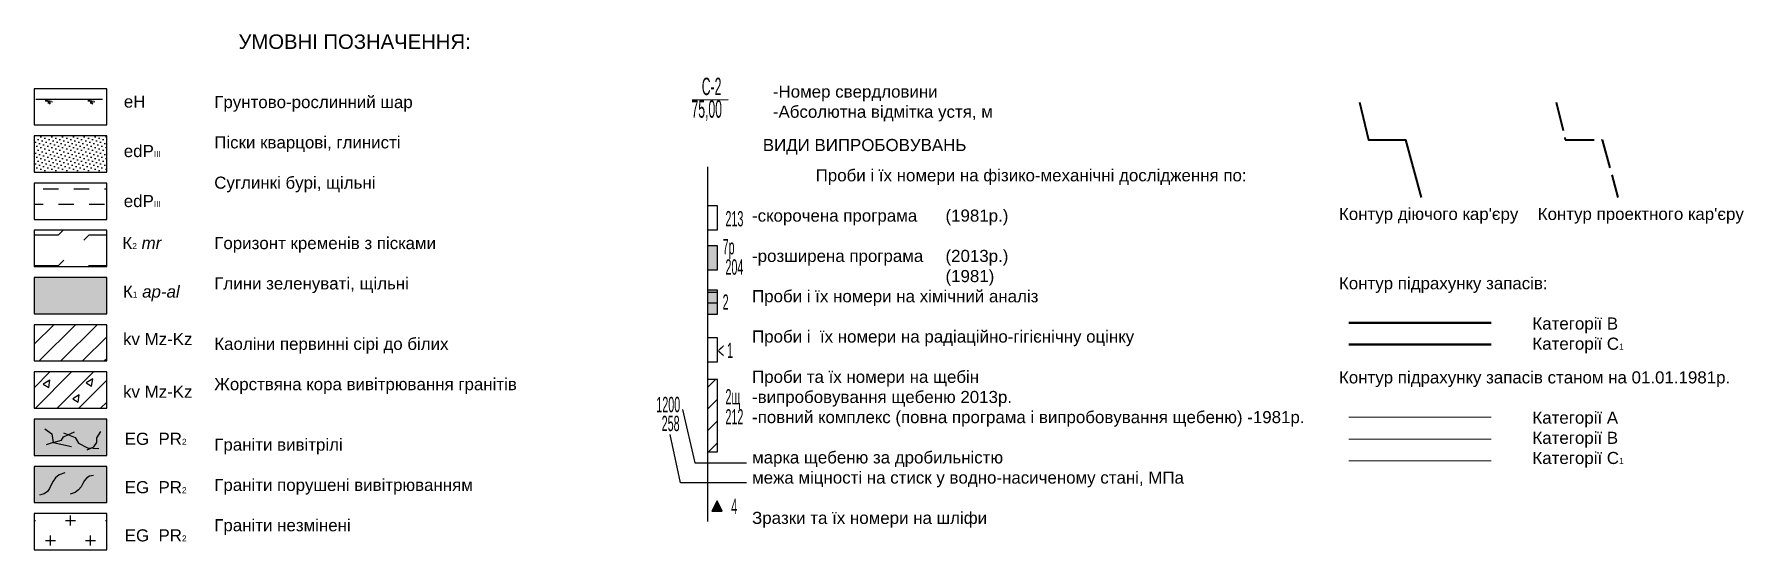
# Model space of a CAD drawing. Header units: millimetres. Extents: x 22962 to 25865, y 7703 to 10550.
# Drawn here: x 25158 to 25865, y 9422 to 9635 of the extents above; entities that cross this region are included whole.
import ezdxf

# ---------------------------------------------------------------- set-up
doc = ezdxf.new("R2010")
doc.units = ezdxf.units.MM
doc.linetypes.add('ACAD_ISO02W100', pattern=[15, 12, -3])
doc.styles.get("Standard").update_dxf_attribs({"font": 'arial.ttf'})
pattern_1 = [(45, (7476.981, 509.79), (-4.490128, 4.490128), [])]

msp = doc.modelspace()

# ---------------------------------------------------------------- texts
at = {"color": 7, "width": 0.5}
for s, height, p in [('C-2', 7.204, (25434.12, 9609.97)), ('75,00', 7.204, (25429.87, 9600.63)), ('213', 6.351, (25443.91, 9555.68)), ('7p', 6.351, (25442.74, 9544.12)), ('204', 6.351, (25443.91, 9535.7)), ('2', 6.35, (25442.74, 9521.17)), ('< 1', 6.351, (25440.75, 9501.2)), ('2щ', 6.351, (25443.91, 9482.04)), ('1200', 6.351, (25415.32, 9478.82)), ('258', 6.351, (25417.54, 9470.99)), ('212', 6.351, (25443.91, 9473.74)), ('4', 6.35, (25446.28, 9436.7))]:
    msp.add_text(s, height=height, dxfattribs=at).set_placement(p)
at = {"attachment_point": 1}
for s, width, insert, char_height in [('УМОВНІ ПОЗНАЧЕННЯ:', 101.2154, (25242.53, 9635.09), 6), ('Грунтово-рослинний шар\\P\\PПіски кварцові, глинисті\\P\\PСуглинкі бурі, щільні\\P\\P\\PГоризонт кременів з пісками\\P\\PГлини зеленуваті, щільні\\P\\P\\PКаоліни первинні сірі до білих\\P\\PЖорствяна кора вивітрювання гранітів\\P\\P\\PГраніти вивітрілі\\P\\PГраніти порушені вивітрюванням\\P\\PГраніти незмінені', 144.1099, (25232.49, 9609.61), 5), ('-Номер свердловини\\P-Абсолютна відмітка устя, м', 98.0294, (25463.52, 9613.94), 5), ('ВИДИ ВИПРОБОВУВАНЬ', 122.4806, (25459.36, 9591.84), 5), ('\\pi26.313;Проби і їх номери на фізико-механічні дослідження по:\\P\\pi114.85;\\P\\pi0;-скорочена програма ^I(1981р.)\\P\\P-розширена програма ^I(2013р.)\\P^I^I^I^I(1981)\\PПроби і їх номери на хімічний аналіз\\P\\PПроби і  їх номери на радіаційно-гігієнічну оцінку\\P\\PПроби та їх номери на щебін\\P-випробовування щебеню 2013р.\\P-повний комплекс (повна програма і випробовування щебеню) -1981р.\\P\\Pмарка щебеню за дробильністю\\Pмежа міцності на стиск у водно-насиченому стані, МПа\\P\\PЗразки та їх номери на шліфи', 229.6988, (25454.91, 9579.31), 5), ("Контур діючого кар'єру", 79.4889, (25697.64, 9563.33), 5), ("Контур проектного кар'єру", 90.9658, (25779.85, 9563.33), 5), ('Контур підрахунку запасів:\\P^I^I^I^I\\P^I^I^I^IКатегорії В\\P^I^I^I^IКатегорії С{\\H0.5x;1}', 121.9171, (25697.64, 9534.67), 5), ('Контур підрахунку запасів станом на 01.01.1981р.\\P\\P^I^I^I^IКатегорії А\\P^I^I^I^IКатегорії В\\P^I^I^I^IКатегорії С{\\H0.5x;1}', 165.7655, (25697.64, 9495.73), 5)]:
    msp.add_mtext_dynamic_manual_height_columns(s, width=width, gutter_width=12.5, heights=[0], dxfattribs=dict(at, insert=insert, char_height=char_height))
at = {"lineweight": 20, "char_height": 2.5, "attachment_point": 1}
for s, width, insert in [('{\\H2x;eН}', 12.4129, (25195.1, 9609.8)), ('{\\H2x;edP}III', 12.4129, (25195.07, 9589.35)), ('{\\H2x;edP}III', 12.4129, (25195.07, 9568.66)), ('{\\H2x;К}2  {\\fArial|b0|i1|c204|p34;\\H2x;mr}', 37.5452, (25194.5, 9551.32)), ('{\\H2x;К}1  {\\fArial|b0|i1|c204|p34;\\H2x;ap-al}', 37.5452, (25194.72, 9531.22)), ('{\\H2x;kv Mz-Kz}', 37.5452, (25194.77, 9511.57)), ('{\\H2x;kv Mz-Kz}', 37.5452, (25194.77, 9489.8)), ('{\\H2x;EG  PR}2', 37.5452, (25195.46, 9470.33)), ('{\\H2x;EG  PR}2', 37.5452, (25195.46, 9450.31)), ('{\\H2x;EG  PR}2', 37.5452, (25195.46, 9430.38))]:
    msp.add_mtext_dynamic_manual_height_columns(s, width=width, gutter_width=12.5, heights=[0], dxfattribs=dict(at, insert=insert))

# ---------------------------------------------------------------- hatches: boundary and pattern name
h = msp.add_hatch()
h.set_pattern_fill('DOTS', color=256, angle=45)
h.set_pattern_definition([(45, (7476.9813, 509.7897), (-0.56126601, 1.68379802), [0, -1.5875])])
h.paths.add_polyline_path([(25158.02, 9578.11), (25188.02, 9578.11), (25188.02, 9593.11), (25158.02, 9593.11)])
h = msp.add_hatch()
h.set_pattern_fill('DASH', color=256, scale=2)
h.set_pattern_definition([(0, (7476.981, 509.79), (6.35, 6.35), [6.35, -6.35])])
h.paths.add_polyline_path([(25158.02, 9558.59), (25188.02, 9558.59), (25188.02, 9573.59), (25158.02, 9573.59)])
h = msp.add_hatch()
h.set_pattern_fill('FLEX', color=256, scale=2)
h.set_pattern_definition([(0, (7476.981, 509.79), (0, 12.7), [12.7, -12.7]), (45, (7489.681, 509.79), (9e-16, 12.7), [3.175, -11.610512, 3.175, -17.960512])])
h.paths.add_polyline_path([(25158.02, 9539.06), (25188.02, 9539.06), (25188.02, 9554.06), (25158.02, 9554.06)])
h = msp.add_hatch(color=7)
h.dxf.hatch_style = 1
h.paths.add_polyline_path([(25440.6, 9547.66), (25436.48, 9547.66), (25436.48, 9537.72), (25440.6, 9537.72)])
h = msp.add_hatch(color=93)
h.dxf.hatch_style = 1
h.paths.add_polyline_path([(25158.02, 9519.53), (25188.02, 9519.53), (25188.02, 9534.53), (25158.02, 9534.53)])
h = msp.add_hatch(color=9)
h.dxf.hatch_style = 1
h.paths.add_polyline_path([(25440.6, 9529.33), (25436.48, 9529.33), (25436.48, 9519.39), (25440.6, 9519.39)])
h = msp.add_hatch()
h.set_pattern_fill('ANSI31', color=34, scale=2)
h.set_pattern_definition(pattern_1)
h.paths.add_polyline_path([(25158.02, 9500.01), (25188.02, 9500.01), (25188.02, 9515.01), (25158.02, 9515.01)])
h = msp.add_hatch()
h.set_pattern_fill('ANSI31', color=34, scale=2)
h.set_pattern_definition(pattern_1)
h.paths.add_polyline_path([(25158.02, 9480.48), (25188.02, 9480.48), (25188.02, 9495.48), (25158.02, 9495.48)])
h = msp.add_hatch()
h.set_pattern_fill('ANSI31', scale=2)
h.set_pattern_definition(pattern_1)
h.paths.add_polyline_path([(25440.6, 9492.4), (25436.48, 9492.4), (25436.48, 9462.44), (25440.6, 9462.44)])
at = {"true_color": 0xce8e8b}
h = msp.add_hatch(color=33, dxfattribs=at)
h.dxf.hatch_style = 1
h.paths.add_polyline_path([(25158.02, 9460.96), (25188.02, 9460.96), (25188.02, 9475.96), (25158.02, 9475.96)])
h = msp.add_hatch(color=33, dxfattribs=at)
h.dxf.hatch_style = 1
h.paths.add_polyline_path([(25158.02, 9441.43), (25188.02, 9441.43), (25188.02, 9456.43), (25158.02, 9456.43)])
h = msp.add_hatch(color=7)
h.dxf.hatch_style = 1
h.paths.add_polyline_path([(25438.26, 9437.89), (25442.59, 9437.89), (25440.43, 9442.18)])
h = msp.add_hatch()
h.set_pattern_fill('CROSS', scale=1.3)
h.set_pattern_definition([(0, (25162.68, 9425.765), (8.255, 8.255), [4.1275, -12.3825]), (90, (25164.744, 9423.7015), (-8.255, 8.255), [4.1275, -12.3825])])
h.paths.add_polyline_path([(25158.02, 9421.9), (25188.02, 9421.9), (25188.02, 9436.9), (25158.02, 9436.9)])

# ---------------------------------------------------------------- linework, layer by layer
at = {"color": 7, "linetype": 'Continuous'}
msp.add_line((25430.08, 9608.09), (25445.06, 9608.1), dxfattribs=at)
for points in [[(25158.02, 9597.64), (25188.02, 9597.64), (25188.02, 9612.64), (25158.02, 9612.64)], [(25158.02, 9578.11), (25188.02, 9578.11), (25188.02, 9593.11), (25158.02, 9593.11)], [(25158.02, 9558.59), (25188.02, 9558.59), (25188.02, 9573.59), (25158.02, 9573.59)], [(25440.6, 9564.15), (25436.48, 9564.15), (25436.48, 9554.21), (25440.6, 9554.21)], [(25158.02, 9539.06), (25188.02, 9539.06), (25188.02, 9554.06), (25158.02, 9554.06)], [(25440.6, 9547.66), (25436.48, 9547.66), (25436.48, 9537.72), (25440.6, 9537.72)], [(25158.02, 9519.53), (25188.02, 9519.53), (25188.02, 9534.53), (25158.02, 9534.53)], [(25440.6, 9529.33), (25436.48, 9529.33), (25436.48, 9519.39), (25440.6, 9519.39)], [(25158.02, 9500.01), (25188.02, 9500.01), (25188.02, 9515.01), (25158.02, 9515.01)], [(25440.6, 9509.58), (25436.48, 9509.58), (25436.48, 9499.64), (25440.6, 9499.64)], [(25158.02, 9480.48), (25188.02, 9480.48), (25188.02, 9495.48), (25158.02, 9495.48)], [(25161.8, 9490.4), (25164.04, 9488.97), (25164.48, 9492.07)], [(25179.55, 9490.98), (25181.79, 9489.55), (25182.23, 9492.65)], [(25440.6, 9492.4), (25436.48, 9492.4), (25436.48, 9462.44), (25440.6, 9462.44)], [(25173.94, 9484.37), (25176.17, 9482.95), (25176.62, 9486.04)], [(25158.02, 9460.96), (25188.02, 9460.96), (25188.02, 9475.96), (25158.02, 9475.96)], [(25158.02, 9441.43), (25188.02, 9441.43), (25188.02, 9456.43), (25158.02, 9456.43)], [(25438.26, 9437.89), (25442.59, 9437.89), (25440.43, 9442.18)], [(25158.02, 9421.9), (25188.02, 9421.9), (25188.02, 9436.9), (25158.02, 9436.9)]]:
    msp.add_lwpolyline(points, close=True)
for points in [[(25158.75, 9608.25), (25186.34, 9608.25)], [(25436.48, 9580.38), (25436.48, 9433.6)], [(25440.6, 9528.31), (25436.48, 9528.31)], [(25440.6, 9523.9), (25436.48, 9523.9)], [(25426.2, 9479.96), (25431.3, 9457.81), (25452.62, 9457.81)], [(25162.46, 9471.9), (25165.25, 9469.87), (25165.83, 9466.31), (25173.49, 9464.66)], [(25165.83, 9466.31), (25169.31, 9467.25), (25170.11, 9468.7), (25174.66, 9470.71)], [(25170.2, 9470.3), (25174.98, 9468.4), (25176.36, 9465.97), (25180.01, 9464.02), (25184.76, 9463.86)], [(25179.93, 9463.26), (25182.63, 9464.45), (25183.9, 9466.28), (25183.9, 9468.16), (25185.53, 9470.81)], [(25452.62, 9449.58), (25425.38, 9449.58), (25420.98, 9469.54)], [(25165.83, 9466.31), (25163.03, 9465.33)], [(25170.64, 9453.72), (25168.35, 9452.9), (25166.82, 9451.7), (25165.81, 9450.28), (25165.07, 9448.76), (25164.39, 9447.29), (25163.51, 9445.99), (25162.2, 9445.01), (25160.23, 9444.47)], [(25182.61, 9452.58), (25180.92, 9452.37), (25179.75, 9451.66), (25178.89, 9450.6), (25178.17, 9449.31), (25177.39, 9447.96), (25176.37, 9446.68), (25174.91, 9445.6), (25172.85, 9444.89)]]:
    msp.add_lwpolyline(points)
for points in [[(25162.04, 9608.25), (25166.99, 9608.25), (25162.63, 9607.63), (25165.58, 9607.2), (25163.63, 9606.82), (25164.69, 9606.49), (25164.34, 9606.3)], [(25179.56, 9608.25), (25184.51, 9608.25), (25180.15, 9607.63), (25183.09, 9607.2), (25181.15, 9606.82), (25182.21, 9606.49), (25181.85, 9606.3)]]:
    msp.add_lwpolyline(points, dxfattribs=at)
at = {"lineweight": 40}
msp.add_lwpolyline([(25706.18, 9607), (25709.91, 9591.42), (25725.16, 9591.42), (25731.66, 9567.67)], dxfattribs=at)
at = {"linetype": 'ACAD_ISO02W100', "lineweight": 40}
msp.add_lwpolyline([(25787.51, 9607), (25791.24, 9591.42), (25806.49, 9591.42), (25812.98, 9567.67)], dxfattribs=at)
at = {"color": 5, "lineweight": 50}
msp.add_lwpolyline([(25760.6, 9515.85), (25701.65, 9515.85)], dxfattribs=at)
at = {"color": 3, "lineweight": 50}
msp.add_lwpolyline([(25760.6, 9506.83), (25701.65, 9506.83)], dxfattribs=at)
at = {"color": 1, "lineweight": 20}
msp.add_lwpolyline([(25760.6, 9476.7), (25701.65, 9476.7)], dxfattribs=at)
at = {"color": 5, "lineweight": 20}
msp.add_lwpolyline([(25760.6, 9467.68), (25701.65, 9467.68)], dxfattribs=at)
at = {"color": 3, "lineweight": 20}
msp.add_lwpolyline([(25760.6, 9458.66), (25701.65, 9458.66)], dxfattribs=at)

msp.set_redraw_order([(e.dxf.handle, doc.entitydb.next_handle()) for e in msp.query("TEXT MTEXT ATTDEF DIMENSION ARC_DIMENSION")])  # texts and dimensions are drawn at this point

doc.saveas('drawing.dxf')
